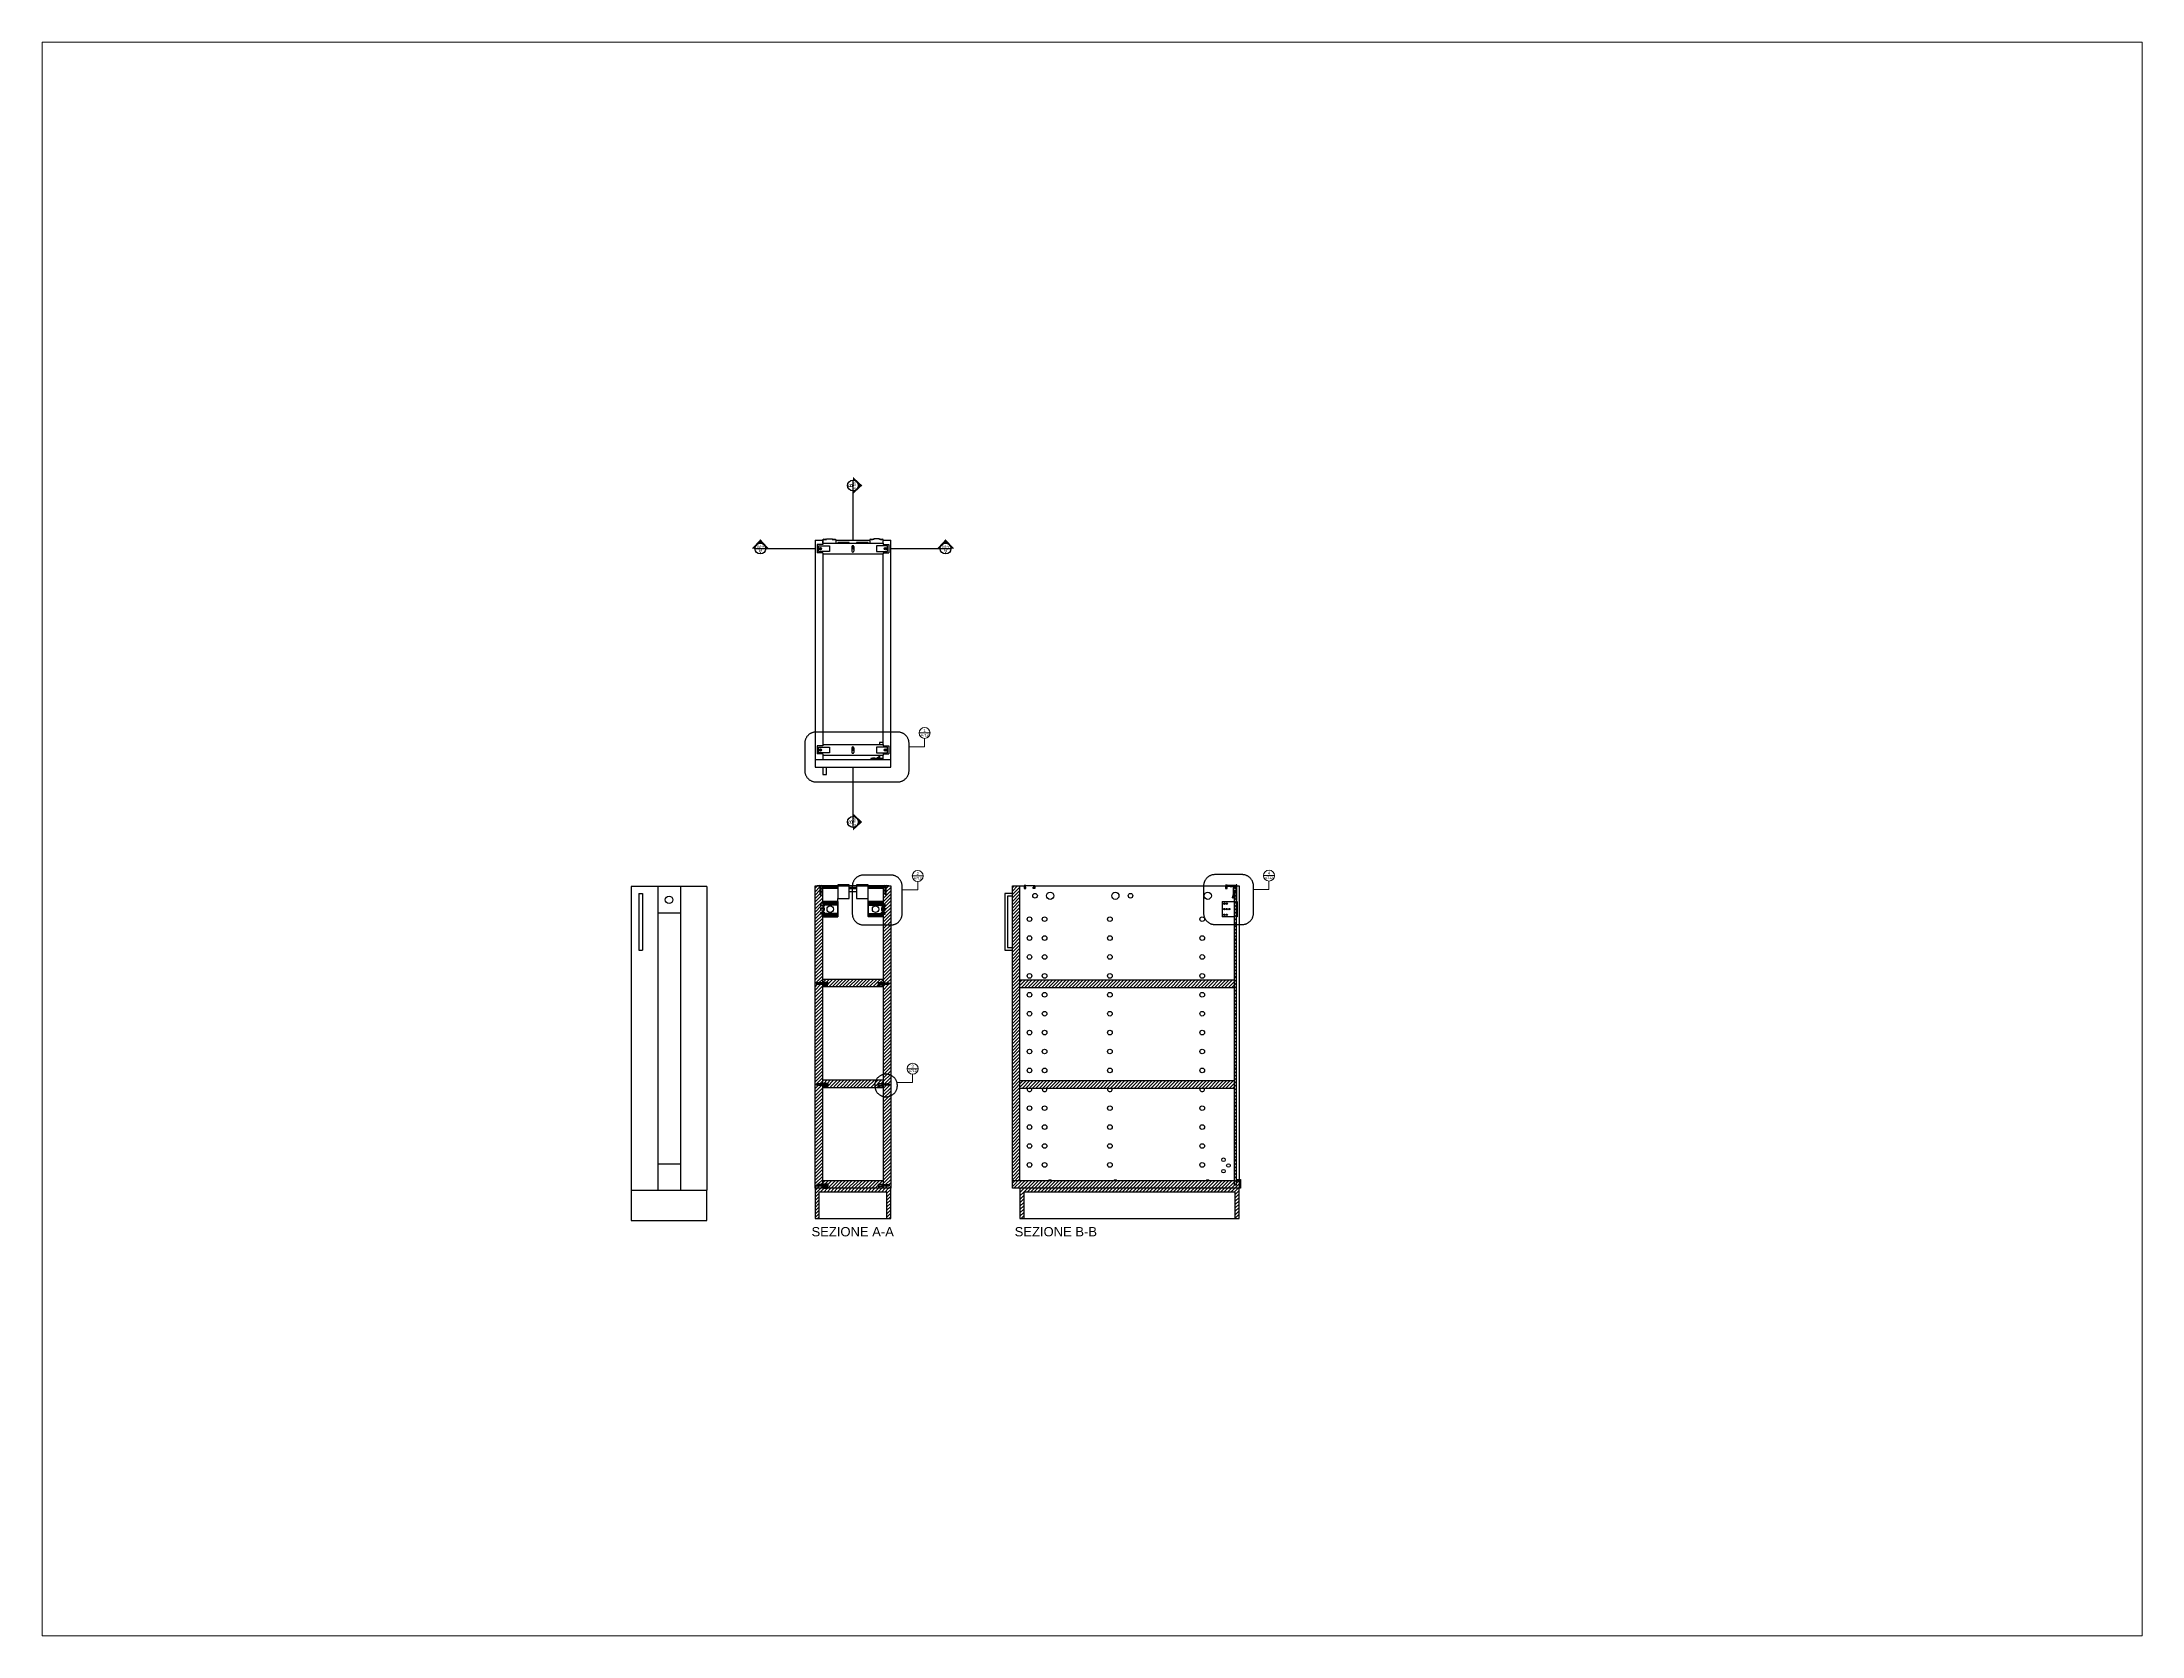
# Paper-space layout 'Layout1' of a CAD drawing. Header units: millimetres. Extents: x 26 to 231, y 20 to 176.
# The model-space entities are those that its viewports show. They can reach past a viewport. Long polylines and large blocks are cut down to what shows.
import ezdxf
from ezdxf.enums import TextEntityAlignment as Align

# ---------------------------------------------------------------- set-up
doc = ezdxf.new("R2010")
doc.units = ezdxf.units.MM
doc.linetypes.add('CENTERX2', pattern=[4, 2.5, -0.5, 0.5, -0.5])
doc.linetypes.add('TRATTOPUNTO', pattern=[25.4, 12.7, -6.35, 0, -6.35])
doc.layers.add('A-ANNO-SYMB', color=3, linetype='Continuous', lineweight=15)
for name, color, linetype in [('linee sezionate', 5, 'Continuous'), ('prospetti', 2, 'Continuous'), ('quote', 3, 'Continuous'), ('simboli', 6, 'Continuous'), ('simboli tratteggiati', 1, 'Continuous'), ('viti', 4, 'Continuous')]:
    doc.layers.add(name, color=color, linetype=linetype)
doc.styles.add('ARIAL', font='arial.ttf')
doc.styles.get("Standard").update_dxf_attribs({"font": 'arial.ttf'})
doc.styles.add('underline', font='arial.ttf')

# ---------------------------------------------------------------- blocks, each defined once
blk = doc.blocks.new('section plan')
h = blk.add_hatch(color=256)
h.dxf.hatch_style = 1
h.paths.add_polyline_path([(56.9, 0.3), (46.3, 0.3, -1), (10.7, 0.3), (0.1, 0.3), (28.5, -30.6)])
blk.add_line((46.3, 0.3), (10.7, 0.3))
blk.add_circle((28.5, 0.3), 17.8)
at = {"style": 'ARIAL'}
for tag, height, p in [('A', 13, (28.4, 8.6)), ('A-301', 7, (29, -5.7))]:
    blk.add_attdef(tag, text='', height=height, dxfattribs=at).set_placement(p, align=Align.MIDDLE_CENTER)
blk = doc.blocks.new('DETAGLI')
at = {"layer": 'A-ANNO-SYMB', "linetype": 'Continuous'}
blk.add_line((486.7, 356.2), (504.8, 356.2), dxfattribs=at)
blk.add_circle((495.7, 356.2), 9.05, dxfattribs=at)
for tag, p in [('SEZIONE', (495.7, 354.7)), ('TAVOLA', (495.7, 362.8))]:
    blk.add_attdef(tag, text='', height=5, dxfattribs=at).set_placement(p, align=Align.TOP_CENTER)

msp = doc.modelspace()

# ---------------------------------------------------------------- hatches: boundary and pattern name
h = msp.add_hatch()
h.set_pattern_fill('ANSI31', color=256, scale=0.2)
h.paths.add_polyline_path([(2110.02, 1401.88), (2108.77, 1401.88), (2108.77, 1401.88), (2108.77, 1399.69), (2108.73, 1399.69), (2108.64, 1399.48), (2108.51, 1399.76), (2108.51, 1401.88), (2108.02, 1401.88), (2108.02, 1401.21), (2108.02, 1397.35), (2108.02, 1397.06), (2108.59, 1397.06), (2108.59, 1396.59), (2108.02, 1396.59), (2108.02, 1395.95), (2108.59, 1395.95), (2108.59, 1395.48), (2108.02, 1395.48), (2108.02, 1394.85), (2108.59, 1394.85), (2108.59, 1394.38), (2108.02, 1394.38), (2108.02, 1394.08), (2108.02, 1376.2), (2109.62, 1376.2), (2109.62, 1376.08), (2109.68, 1376.02), (2109.62, 1375.96), (2109.63, 1375.84), (2108.02, 1375.84), (2108.02, 1349.53), (2109.62, 1349.53), (2109.62, 1349.41), (2109.68, 1349.35), (2109.62, 1349.3), (2109.63, 1349.17), (2108.02, 1349.17), (2108.02, 1322.86), (2109.62, 1322.86), (2109.62, 1322.74), (2109.68, 1322.69), (2109.62, 1322.63), (2109.63, 1322.51), (2108.02, 1322.51), (2108.02, 1321.88), (2110.02, 1321.88)])
h.paths.add_polyline_path([(2092.02, 1375.84), (2090.42, 1375.84), (2090.43, 1376.02), (2090.43, 1376.2), (2092.02, 1376.2), (2092.02, 1394.08), (2092.02, 1394.08), (2092.02, 1394.38), (2091.45, 1394.38), (2091.45, 1394.85), (2092.02, 1394.85), (2092.02, 1395.48), (2091.45, 1395.48), (2091.45, 1395.95), (2092.02, 1395.95), (2092.02, 1396.59), (2091.45, 1396.59), (2091.45, 1397.06), (2092.02, 1397.06), (2092.02, 1397.35), (2092.02, 1401.88), (2091.55, 1401.88), (2091.55, 1401.88), (2091.54, 1399.69), (2091.51, 1399.69), (2091.42, 1399.48), (2091.29, 1399.76), (2091.29, 1401.88), (2090.52, 1401.88), (2090.02, 1401.88), (2090.02, 1321.88), (2092.02, 1321.88), (2092.02, 1322.51), (2090.42, 1322.51), (2090.43, 1322.69), (2090.43, 1322.86), (2092.02, 1322.86), (2092.02, 1349.17), (2090.42, 1349.17), (2090.43, 1349.35), (2090.43, 1349.53), (2092.02, 1349.53)])
h = msp.add_hatch()
h.set_pattern_fill('ANSI31', color=256, scale=0.2)
h.paths.add_polyline_path([(2108.02, 1393.72), (2104.02, 1393.72), (2104.02, 1393.94), (2104.02, 1398.58), (2100.98, 1398.58), (2100.98, 1400.35), (2099.07, 1400.35), (2099.07, 1398.58), (2096.02, 1398.58), (2096.02, 1393.81), (2096.02, 1393.72), (2092.12, 1393.72), (2092.02, 1394.08), (2092.02, 1394.38), (2091.45, 1394.38), (2091.45, 1394.85), (2092.02, 1394.85), (2092.02, 1395.48), (2091.45, 1395.48), (2091.45, 1395.95), (2092.02, 1395.95), (2092.02, 1396.59), (2091.45, 1396.59), (2091.45, 1397.06), (2092.02, 1397.06), (2092.02, 1397.35), (2092.02, 1401.88), (2091.55, 1401.88), (2091.55, 1401.88), (2091.54, 1399.69), (2091.51, 1399.69), (2091.42, 1399.48), (2091.29, 1399.76), (2091.29, 1401.88), (2090.52, 1401.88), (2090.02, 1401.88), (2090.02, 1321.88), (2092.18, 1321.88), (2092.18, 1322.04), (2092.23, 1322.37), (2092.18, 1322.37), (2092.18, 1322.53), (2092.09, 1322.53), (2091.95, 1322.51), (2091.95, 1322.51), (2090.42, 1322.51), (2090.43, 1322.69), (2090.43, 1322.86), (2092.18, 1322.86), (2092.18, 1322.95), (2093.36, 1322.95), (2093.36, 1322.48), (2093.36, 1322.37), (2093.13, 1322.37), (2093.13, 1322.04), (2093.36, 1322.04), (2106.69, 1321.92), (2106.69, 1322.04), (2106.92, 1322.37), (2106.69, 1322.37), (2106.69, 1322.95), (2108.02, 1322.95), (2108.02, 1348.55), (2092.18, 1348.55), (2092.18, 1348.71), (2092.23, 1349.03), (2092.18, 1349.03), (2092.18, 1349.19), (2092.09, 1349.19), (2091.95, 1349.17), (2091.95, 1349.17), (2090.42, 1349.17), (2090.43, 1349.35), (2090.43, 1349.53), (2092.18, 1349.53), (2092.18, 1349.62), (2093.36, 1349.62), (2093.36, 1349.14), (2093.36, 1349.03), (2093.13, 1349.03), (2093.13, 1348.71), (2093.36, 1348.71), (2106.69, 1348.56), (2106.69, 1348.71), (2106.92, 1349.03), (2106.69, 1349.03), (2106.69, 1349.62), (2108.02, 1349.62), (2108.02, 1375.22), (2092.18, 1375.22), (2092.18, 1375.37), (2092.23, 1375.7), (2093.02, 1375.7), (2093.13, 1375.7), (2093.13, 1375.37), (2093.36, 1375.37), (2106.69, 1375.23), (2106.69, 1375.37), (2106.92, 1375.7), (2106.69, 1375.7), (2106.69, 1376.28), (2108.02, 1376.28)])
h.paths.add_polyline_path([(2093.08, 1376.18, -0.918408), (2093.11, 1375.86), (2092.09, 1375.86), (2091.95, 1375.84), (2091.95, 1375.84), (2090.42, 1375.84), (2090.43, 1376.02), (2090.43, 1376.15), (2090.43, 1376.15), (2090.5, 1376.2), (2092.02, 1376.2), (2092.02, 1376.08), (2092.18, 1376.08), (2092.18, 1376.28)], flags=16)
h.paths.add_polyline_path([(2092.18, 1375.87), (2092.18, 1375.95), (2092.18, 1375.95), (2092.18, 1375.87)], flags=0)
h.paths.add_polyline_path([(2092.3, 1376), (2092.24, 1376), (2092.24, 1375.87), (2092.3, 1375.87)], flags=0)
h.paths.add_polyline_path([(2092.02, 1376.18), (2091.95, 1376.13), (2091.95, 1375.9), (2091.98, 1375.88), (2090.99, 1375.88), (2090.94, 1375.85), (2090.94, 1375.89), (2090.43, 1375.89), (2090.38, 1375.93), (2090.46, 1375.93), (2090.46, 1375.93), (2090.37, 1376.02), (2090.46, 1376.11), (2090.94, 1376.11), (2090.94, 1376.18), (2090.99, 1376.16), (2091.95, 1376.16), (2091.95, 1376.2)], flags=16)
h.paths.add_polyline_path([(2108.02, 1393.72), (2104.02, 1393.72), (2104.02, 1393.94), (2104.02, 1398.58), (2100.98, 1398.58), (2100.98, 1400.35), (2099.07, 1400.35), (2099.07, 1398.58), (2096.02, 1398.58), (2096.02, 1393.81), (2096.02, 1393.72), (2092.02, 1393.72), (2092.02, 1377.22), (2108.02, 1377.22)], flags=17)
h.paths.add_polyline_path([(2108.02, 1375.22), (2092.02, 1375.22), (2092.02, 1350.55), (2108.02, 1350.55)], flags=17)
h.paths.add_polyline_path([(2108.02, 1348.55), (2092.02, 1348.55), (2092.02, 1323.88), (2108.02, 1323.88)], flags=17)
h.paths.add_polyline_path([(2110.02, 1321.88), (2090.02, 1321.88), (2090.02, 1313.88), (2091.02, 1313.88), (2091.02, 1320.88), (2109.02, 1320.88), (2109.02, 1313.88), (2110.02, 1313.88)])
h = msp.add_hatch()
h.set_pattern_fill('ANSI31', color=256, scale=0.2)
h.set_pattern_definition([(45, (13.43794, 0), (-0.4490128, 0.4490128), [])])
h.paths.add_polyline_path([(2144.21, 1401.88), (2142.21, 1401.88), (2142.21, 1323.88), (2144.21, 1323.88)])
h.paths.add_polyline_path([(2200.96, 1377.02), (2144.21, 1377.02), (2144.21, 1375.02), (2200.96, 1375.02)])
h.paths.add_polyline_path([(2200.96, 1350.35), (2144.21, 1350.35), (2144.21, 1348.35), (2200.96, 1348.35)])
h.paths.add_polyline_path([(2200.96, 1323.88), (2142.21, 1323.88), (2142.21, 1321.88), (2202.21, 1321.88), (2202.21, 1323.88), (2201.41, 1323.88), (2201.41, 1322.72), (2200.96, 1322.72)])
h.paths.add_polyline_path([(2145.21, 1320.88), (2201.21, 1320.88), (2201.21, 1313.88), (2202.21, 1313.88), (2202.21, 1321.88), (2144.21, 1321.88), (2144.21, 1313.88), (2145.21, 1313.88)])
h.paths.add_polyline_path([(2201.41, 1400.35), (2200.96, 1400.35), (2200.96, 1322.72), (2201.41, 1322.72)])

# ---------------------------------------------------------------- linework, layer by layer
for p, q in [((2092.02, 1493.31), (2092.02, 1492.31)), ((2108.02, 1492.52), (2108.02, 1493.31)), ((2108.02, 1435.31), (2107.72, 1435.31)), ((2108.02, 1435.31), (2107.87, 1435.31)), ((2108.02, 1435.31), (2108.02, 1436.16)), ((2201.41, 1397.35), (2201.41, 1394.08))]:
    msp.add_line(p, q)
at = {"layer": 'A-ANNO-SYMB'}
for p, q in [((2118.98, 1440.89), (2118.98, 1438.69)), ((2118.98, 1438.69), (2114.87, 1438.69)), ((2117.18, 1400.85), (2113.06, 1400.85)), ((2117.18, 1403.05), (2117.18, 1400.85)), ((2210.13, 1400.96), (2206.02, 1400.96)), ((2210.13, 1403.16), (2210.13, 1400.96)), ((2115.83, 1352.06), (2115.83, 1349.86)), ((2115.83, 1349.86), (2111.72, 1349.86))]:
    msp.add_line(p, q, dxfattribs=at)
at = {"layer": 'linee sezionate'}
for p, q in [((2090.02, 1401.88), (2092.02, 1401.88)), ((2090.02, 1321.88), (2090.02, 1401.88)), ((2092.02, 1397.35), (2092.02, 1401.88)), ((2108.02, 1401.88), (2108.02, 1397.35)), ((2108.02, 1401.88), (2110.02, 1401.88)), ((2110.02, 1401.88), (2110.02, 1321.88)), ((2142.21, 1401.88), (2144.21, 1401.88)), ((2142.21, 1321.88), (2142.21, 1401.88)), ((2144.21, 1323.88), (2144.21, 1401.88)), ((2092.02, 1321.88), (2092.02, 1394.08)), ((2108.02, 1394.08), (2108.02, 1321.88)), ((2092.02, 1377.22), (2108.02, 1377.22)), ((2092.02, 1375.22), (2108.02, 1375.22)), ((2144.21, 1377.02), (2200.96, 1377.02)), ((2144.21, 1375.02), (2200.96, 1375.02)), ((2092.02, 1350.55), (2108.02, 1350.55)), ((2092.02, 1348.55), (2108.02, 1348.55)), ((2144.21, 1350.35), (2200.96, 1350.35)), ((2144.21, 1348.35), (2200.96, 1348.35)), ((2108.02, 1323.88), (2092.02, 1323.88)), ((2200.96, 1323.88), (2142.21, 1323.88)), ((2202.21, 1323.88), (2201.41, 1323.88)), ((2202.21, 1323.88), (2202.21, 1321.88)), ((2110.02, 1321.88), (2090.02, 1321.88)), ((2090.02, 1321.88), (2090.02, 1313.88)), ((2091.02, 1320.88), (2091.02, 1313.88)), ((2109.02, 1320.88), (2091.02, 1320.88)), ((2109.02, 1313.88), (2109.02, 1320.88)), ((2110.02, 1313.88), (2110.02, 1321.88)), ((2202.21, 1321.88), (2142.21, 1321.88)), ((2144.21, 1321.88), (2144.21, 1313.88)), ((2145.21, 1320.88), (2145.21, 1313.88)), ((2201.21, 1320.88), (2145.21, 1320.88)), ((2201.21, 1313.88), (2201.21, 1320.88)), ((2202.21, 1313.88), (2202.21, 1321.88)), ((2090.02, 1313.88), (2110.02, 1313.88)), ((2144.21, 1313.88), (2202.21, 1313.88))]:
    msp.add_line(p, q, dxfattribs=at)
msp.add_lwpolyline([(2200.96, 1400.35), (2201.41, 1400.35), (2201.41, 1322.72), (2200.96, 1322.72)], close=True, dxfattribs=at)
at = {"layer": 'prospetti'}
for p, q in [((2090.02, 1493.31), (2090.02, 1433.31)), ((2090.02, 1493.31), (2092.02, 1493.31)), ((2092.02, 1489.69), (2092.02, 1439.29)), ((2095.52, 1493.31), (2104.52, 1493.31)), ((2108.02, 1493.31), (2110.02, 1493.31)), ((2108.02, 1439.29), (2108.03, 1489.69)), ((2110.02, 1433.31), (2110.02, 1493.31)), ((2090.02, 1435.31), (2110.02, 1435.31)), ((2092.02, 1436.46), (2092.02, 1435.31)), ((2108.02, 1435.31), (2108.02, 1436.46)), ((2090.02, 1433.31), (2110.02, 1433.31)), ((2092.02, 1433.31), (2092.02, 1431.31)), ((2092.02, 1431.31), (2093.02, 1431.31)), ((2093.02, 1431.31), (2093.02, 1433.31)), ((2061.37, 1401.68), (2041.37, 1401.68)), ((2041.37, 1401.68), (2041.37, 1321.35)), ((2048.37, 1401.7), (2048.37, 1321.35)), ((2054.37, 1401.68), (2054.37, 1321.35)), ((2061.37, 1401.68), (2061.37, 1321.35)), ((2144.21, 1401.88), (2145.36, 1401.88)), ((2148.19, 1401.88), (2198.59, 1401.88)), ((2201.63, 1401.88), (2202.21, 1401.88)), ((2202.21, 1401.88), (2202.21, 1394.18)), ((2043.37, 1399.88), (2044.37, 1399.88)), ((2043.37, 1399.88), (2043.37, 1384.88)), ((2044.37, 1399.88), (2044.37, 1384.88)), ((2096.02, 1393.81), (2096.02, 1398.58)), ((2099.07, 1400.35), (2100.98, 1400.35)), ((2104.02, 1393.81), (2104.02, 1398.58)), ((2142.21, 1399.88), (2140.21, 1399.88)), ((2140.21, 1399.88), (2140.21, 1384.88)), ((2140.91, 1399.18), (2140.91, 1385.58)), ((2142.21, 1399.18), (2140.91, 1399.18)), ((2054.37, 1394.68), (2048.37, 1394.68)), ((2202.21, 1394.18), (2202.21, 1324.18)), ((2043.37, 1384.88), (2044.37, 1384.88)), ((2140.21, 1384.88), (2142.21, 1384.88)), ((2140.91, 1385.58), (2142.21, 1385.58)), ((2048.37, 1328.35), (2054.37, 1328.35)), ((2041.37, 1321.35), (2061.37, 1321.35)), ((2041.37, 1321.35), (2041.37, 1313.35)), ((2061.37, 1313.35), (2061.37, 1321.35)), ((2041.37, 1313.35), (2041.37, 1313.35)), ((2041.37, 1313.35), (2061.37, 1313.35))]:
    msp.add_line(p, q, dxfattribs=at)
for centre, radius in [((2051.36, 1398.18), 0.985), ((2148.21, 1399.27), 0.614), ((2152.21, 1399.27), 0.955), ((2169.48, 1399.27), 0.955), ((2173.48, 1399.27), 0.614), ((2193.92, 1399.27), 0.955), ((2146.75, 1393.07), 0.614), ((2150.75, 1393.07), 0.614), ((2168.02, 1393.07), 0.614), ((2192.46, 1393.07), 0.614), ((2146.75, 1388.07), 0.614), ((2146.75, 1388.07), 0.614), ((2150.75, 1388.07), 0.614), ((2150.75, 1388.07), 0.614), ((2168.02, 1388.07), 0.614), ((2192.46, 1388.07), 0.614), ((2146.75, 1383.07), 0.614), ((2146.75, 1383.07), 0.614), ((2146.75, 1378.07), 0.614), ((2146.75, 1378.07), 0.614), ((2150.75, 1383.07), 0.614), ((2150.75, 1383.07), 0.614), ((2150.75, 1378.07), 0.614), ((2150.75, 1378.07), 0.614), ((2168.02, 1383.07), 0.614), ((2168.02, 1378.07), 0.614), ((2192.46, 1383.07), 0.614), ((2192.46, 1378.07), 0.614), ((2146.75, 1373.07), 0.614), ((2146.75, 1373.07), 0.614), ((2150.75, 1373.07), 0.614), ((2150.75, 1373.07), 0.614), ((2168.02, 1373.07), 0.614), ((2192.46, 1373.07), 0.614), ((2146.75, 1368.07), 0.614), ((2146.75, 1368.07), 0.614), ((2150.75, 1368.07), 0.614), ((2150.75, 1368.07), 0.614), ((2168.02, 1368.07), 0.614), ((2192.46, 1368.07), 0.614), ((2146.75, 1363.07), 0.614), ((2146.75, 1363.07), 0.614), ((2150.75, 1363.07), 0.614), ((2150.75, 1363.07), 0.614), ((2168.02, 1363.07), 0.614), ((2192.46, 1363.07), 0.614), ((2146.75, 1358.07), 0.614), ((2146.75, 1358.07), 0.614), ((2150.75, 1358.07), 0.614), ((2150.75, 1358.07), 0.614), ((2168.02, 1358.07), 0.614), ((2192.46, 1358.07), 0.614), ((2146.75, 1353.07), 0.614), ((2146.75, 1353.07), 0.614), ((2150.75, 1353.07), 0.614), ((2150.75, 1353.07), 0.614), ((2168.02, 1353.07), 0.614), ((2168.02, 1353.07), 0.614), ((2192.46, 1353.07), 0.614), ((2192.46, 1353.07), 0.614), ((2146.75, 1343.07), 0.614), ((2146.75, 1343.07), 0.614), ((2150.75, 1343.07), 0.614), ((2150.75, 1343.07), 0.614), ((2168.02, 1343.07), 0.614), ((2192.46, 1343.07), 0.614), ((2146.75, 1338.07), 0.614), ((2146.75, 1338.07), 0.614), ((2150.75, 1338.07), 0.614), ((2150.75, 1338.07), 0.614), ((2168.02, 1338.07), 0.614), ((2192.46, 1338.07), 0.614), ((2146.75, 1333.07), 0.614), ((2146.75, 1333.07), 0.614), ((2146.75, 1328.07), 0.614), ((2146.75, 1328.07), 0.614), ((2150.75, 1333.07), 0.614), ((2150.75, 1333.07), 0.614), ((2150.75, 1328.07), 0.614), ((2150.75, 1328.07), 0.614), ((2168.02, 1333.07), 0.614), ((2168.02, 1328.07), 0.614), ((2192.46, 1333.07), 0.614), ((2192.46, 1328.07), 0.614), ((2198.08, 1329.43), 0.469), ((2199.39, 1327.92), 0.469), ((2198.08, 1326.41), 0.469)]:
    msp.add_circle(centre, radius, dxfattribs=at)
for centre, radius, start, end in [((2146.75, 1348.07), 0.614, 152.5483, 27.4517), ((2146.75, 1348.07), 0.614, 152.5483, 27.4517), ((2150.75, 1348.07), 0.614, 152.5483, 27.4517), ((2150.75, 1348.07), 0.614, 152.5483, 27.4517), ((2168.02, 1348.07), 0.614, 152.5483, 27.4517), ((2192.46, 1348.07), 0.614, 152.5483, 27.4517), ((2152.21, 1323.07), 0.955, 58.8319, 121.1681), ((2169.48, 1323.07), 0.955, 58.8319, 121.1681), ((2193.92, 1323.07), 0.955, 58.8319, 121.1681)]:
    msp.add_arc(centre, radius, start, end, dxfattribs=at)
at = {"layer": 'simboli tratteggiati', "linetype": 'TRATTOPUNTO', "ltscale": 0.5}
for p, q in [((2100.02, 1506.38), (2100.02, 1493.31)), ((2076.96, 1491.1), (2090.02, 1491.1)), ((2110.02, 1491.1), (2123.13, 1491.11)), ((2100.02, 1433.31), (2100.03, 1420.21))]:
    msp.add_line(p, q, dxfattribs=at)
for points in [[(2097.47, 1442.58), (2090.27, 1442.58, 0.414214), (2087.27, 1439.58), (2087.27, 1432.38, 0.414214), (2090.27, 1429.38), (2097.47, 1429.38)], [(2104.67, 1429.38), (2111.87, 1429.38, 0.414214), (2114.87, 1432.38), (2114.87, 1439.58, 0.414214), (2111.87, 1442.58), (2104.67, 1442.58)], [(2105.78, 1349.07, -0.414214), (2108.78, 1352.07)], [(2111.78, 1349.07, 0.414214), (2108.78, 1352.07)], [(2108.78, 1346.07, -0.414214), (2105.78, 1349.07)], [(2108.78, 1346.07, 0.414214), (2111.78, 1349.07)]]:
    msp.add_lwpolyline(points, format="xyb", dxfattribs=at)
for points in [[(2104.67, 1442.58), (2097.47, 1442.58)], [(2097.47, 1429.38), (2104.67, 1429.38)], [(2108.69, 1362.18), (2108.65, 1362.18)]]:
    msp.add_lwpolyline(points, dxfattribs=at)
for points in [[(2102.86, 1391.54), (2110.06, 1391.54, 0.414214), (2113.06, 1394.54), (2113.06, 1401.74, 0.414214), (2110.06, 1404.74), (2102.86, 1404.74, 0.414214), (2099.86, 1401.74), (2099.86, 1394.54, 0.414214)], [(2195.82, 1391.65), (2203.02, 1391.65, 0.414214), (2206.02, 1394.65), (2206.02, 1401.85, 0.414214), (2203.02, 1404.85), (2195.82, 1404.85, 0.414214), (2192.82, 1401.85), (2192.82, 1394.65, 0.414214)]]:
    msp.add_lwpolyline(points, format="xyb", close=True, dxfattribs=at)
at = {"layer": 'viti'}
for p, q in [((2092.02, 1492.18), (2090.52, 1492.18)), ((2090.52, 1492.18), (2090.52, 1490.02)), ((2092.02, 1490.02), (2090.52, 1490.02)), ((2092.02, 1492.51), (2092.02, 1493.51)), ((2092.02, 1493.51), (2093.02, 1493.51)), ((2092.02, 1492.51), (2092.02, 1492.18)), ((2092.02, 1492.51), (2108.03, 1492.51)), ((2092.02, 1490.02), (2092.02, 1489.69)), ((2092.02, 1489.69), (2108.03, 1489.69)), ((2092.19, 1493.61), (2092.84, 1493.61)), ((2092.4, 1493.51), (2092.19, 1493.61)), ((2092.84, 1493.61), (2092.65, 1493.51)), ((2093.02, 1493.51), (2093.02, 1493.71)), ((2093.02, 1493.71), (2094.52, 1493.71)), ((2094.52, 1493.71), (2094.52, 1493.51)), ((2094.52, 1493.51), (2095.52, 1493.51)), ((2094.69, 1493.61), (2095.34, 1493.61)), ((2094.9, 1493.51), (2094.69, 1493.61)), ((2095.34, 1493.61), (2095.15, 1493.51)), ((2095.52, 1493.51), (2095.52, 1492.51)), ((2099.07, 1492.71), (2096.02, 1492.71)), ((2096.02, 1492.71), (2096.02, 1492.51)), ((2099.07, 1492.51), (2099.07, 1492.71)), ((2099.77, 1491.64), (2099.77, 1490.4)), ((2099.89, 1491.74), (2099.89, 1491.09)), ((2100.16, 1491.74), (2100.16, 1491.09)), ((2100.28, 1491.64), (2100.28, 1490.4)), ((2104.02, 1492.71), (2100.98, 1492.71)), ((2100.98, 1492.71), (2100.98, 1492.51)), ((2104.02, 1492.51), (2104.02, 1492.71)), ((2105.52, 1493.51), (2104.52, 1493.51)), ((2104.52, 1493.51), (2104.52, 1492.51)), ((2104.69, 1493.61), (2105.34, 1493.61)), ((2104.9, 1493.51), (2104.69, 1493.61)), ((2105.34, 1493.61), (2105.15, 1493.51)), ((2107.02, 1493.71), (2105.52, 1493.71)), ((2105.52, 1493.71), (2105.52, 1493.51)), ((2107.02, 1493.51), (2107.02, 1493.71)), ((2108.02, 1493.51), (2107.02, 1493.51)), ((2107.19, 1493.61), (2107.84, 1493.61)), ((2107.4, 1493.51), (2107.19, 1493.61)), ((2107.84, 1493.61), (2107.65, 1493.51)), ((2108.02, 1492.52), (2108.02, 1493.51)), ((2108.03, 1492.51), (2108.03, 1492.18)), ((2108.03, 1492.18), (2109.53, 1492.18)), ((2108.03, 1490.02), (2109.53, 1490.02)), ((2108.03, 1490.02), (2108.03, 1489.69)), ((2109.53, 1492.18), (2109.53, 1490.02)), ((2108.02, 1439.79), (2107.02, 1439.79)), ((2107.02, 1439.79), (2107.02, 1439.28)), ((2108.02, 1439.29), (2108.02, 1439.79)), ((2092.02, 1438.95), (2090.52, 1438.95)), ((2090.52, 1438.95), (2090.52, 1436.79)), ((2092.02, 1436.79), (2090.52, 1436.79)), ((2092.02, 1439.28), (2092.02, 1438.95)), ((2092.02, 1439.28), (2108.03, 1439.28)), ((2092.02, 1436.79), (2092.02, 1436.46)), ((2092.02, 1436.46), (2108.03, 1436.46)), ((2099.77, 1438.41), (2099.77, 1437.17)), ((2099.89, 1438.51), (2099.89, 1437.86)), ((2100.16, 1438.51), (2100.16, 1437.86)), ((2100.28, 1438.41), (2100.28, 1437.17)), ((2107.72, 1435.61), (2104.72, 1435.61)), ((2104.72, 1435.61), (2104.72, 1435.31)), ((2105.2, 1435.71), (2105.85, 1435.71)), ((2105.41, 1435.61), (2105.2, 1435.71)), ((2105.85, 1435.71), (2105.66, 1435.61)), ((2107.02, 1436.12), (2106.22, 1435.61)), ((2107.02, 1436.46), (2107.02, 1435.31)), ((2107.72, 1435.31), (2107.72, 1435.61)), ((2108.03, 1439.28), (2108.03, 1438.95)), ((2108.03, 1438.95), (2109.53, 1438.95)), ((2108.03, 1436.79), (2109.53, 1436.79)), ((2108.03, 1436.79), (2108.03, 1436.46)), ((2109.53, 1438.95), (2109.53, 1436.79)), ((2090.52, 1401.98), (2091.09, 1401.98)), ((2090.52, 1401.88), (2090.52, 1401.98)), ((2090.52, 1401.88), (2090.52, 1401.97)), ((2091.37, 1401.88), (2090.52, 1401.88)), ((2090.87, 1401.98), (2090.87, 1401.93)), ((2090.87, 1401.93), (2091.09, 1401.93)), ((2091.08, 1401.98), (2091.73, 1401.98)), ((2091.09, 1401.88), (2091.09, 1401.98)), ((2091.29, 1401.88), (2091.09, 1401.98)), ((2091.55, 1401.88), (2091.29, 1401.88)), ((2091.29, 1401.88), (2091.29, 1399.76)), ((2091.33, 1401.88), (2091.33, 1399.69)), ((2091.52, 1401.88), (2091.51, 1399.69)), ((2091.55, 1401.88), (2091.54, 1399.76)), ((2091.73, 1401.98), (2091.55, 1401.88)), ((2091.73, 1401.98), (2091.73, 1401.88)), ((2091.73, 1401.98), (2091.73, 1401.88)), ((2091.73, 1401.98), (2108.03, 1401.98)), ((2091.73, 1401.93), (2092.02, 1401.93)), ((2092.02, 1401.93), (2092.02, 1401.98)), ((2092.02, 1401.88), (2092.02, 1401.58)), ((2092.02, 1401.58), (2092.02, 1401.88)), ((2099.07, 1401.88), (2092.02, 1401.88)), ((2092.02, 1401.58), (2096.02, 1401.58)), ((2096.02, 1401.58), (2092.02, 1401.58)), ((2096.02, 1401.21), (2092.02, 1401.21)), ((2096.02, 1402.13), (2096.02, 1401.98)), ((2099.07, 1402.13), (2096.02, 1402.13)), ((2096.02, 1401.88), (2096.02, 1398.58)), ((2096.02, 1401.87), (2099.07, 1401.86)), ((2096.02, 1401.85), (2099.07, 1401.85)), ((2099.07, 1401.98), (2099.07, 1402.13)), ((2099.07, 1398.58), (2099.07, 1401.88)), ((2109.53, 1401.88), (2099.07, 1401.88)), ((2099.07, 1401.58), (2100.98, 1401.58)), ((2099.07, 1401.21), (2100.98, 1401.21)), ((2100.98, 1402.13), (2100.98, 1401.98)), ((2104.02, 1402.13), (2100.98, 1402.13)), ((2100.98, 1401.88), (2100.98, 1398.58)), ((2100.98, 1401.85), (2104.02, 1401.85)), ((2100.98, 1401.85), (2104.02, 1401.84)), ((2104.02, 1401.98), (2104.02, 1402.13)), ((2104.02, 1398.58), (2104.02, 1401.88)), ((2108.02, 1401.58), (2104.02, 1401.58)), ((2104.02, 1401.58), (2108.03, 1401.58)), ((2108.02, 1401.21), (2104.02, 1401.21)), ((2108.02, 1401.21), (2108.02, 1401.88)), ((2108.03, 1401.93), (2108.03, 1401.98)), ((2108.03, 1401.98), (2109.18, 1401.98)), ((2108.32, 1401.93), (2108.03, 1401.93)), ((2108.32, 1401.98), (2108.32, 1401.88)), ((2108.32, 1401.98), (2108.32, 1401.88)), ((2108.51, 1401.88), (2108.32, 1401.98)), ((2108.77, 1401.88), (2108.51, 1401.88)), ((2108.51, 1401.88), (2108.51, 1399.76)), ((2108.55, 1401.88), (2108.55, 1399.69)), ((2108.74, 1401.88), (2108.73, 1399.69)), ((2108.96, 1401.98), (2108.77, 1401.88)), ((2108.77, 1401.88), (2108.77, 1399.76)), ((2108.96, 1401.88), (2108.96, 1401.98)), ((2109.18, 1401.93), (2108.96, 1401.93)), ((2109.18, 1401.98), (2109.18, 1401.93)), ((2109.18, 1401.98), (2109.53, 1401.98)), ((2109.53, 1401.88), (2109.53, 1401.98)), ((2145.36, 1402.02), (2148.19, 1402.02)), ((2145.81, 1402.02), (2145.36, 1402.02)), ((2145.36, 1402.02), (2145.36, 1401.21)), ((2145.36, 1401.21), (2145.81, 1401.21)), ((2148.05, 1401.88), (2145.5, 1401.88)), ((2145.81, 1401.88), (2145.5, 1401.88)), ((2145.5, 1401.88), (2145.5, 1401.34)), ((2145.5, 1401.34), (2145.68, 1401.34)), ((2145.68, 1401.34), (2145.68, 1401.58)), ((2145.81, 1401.58), (2145.68, 1401.58)), ((2145.81, 1401.21), (2145.81, 1401.58)), ((2147.74, 1402.02), (2148.19, 1402.02)), ((2147.74, 1401.88), (2148.05, 1401.88)), ((2147.74, 1401.21), (2147.74, 1401.58)), ((2147.74, 1401.58), (2147.87, 1401.58)), ((2148.19, 1401.21), (2147.74, 1401.21)), ((2147.87, 1401.34), (2147.87, 1401.58)), ((2148.05, 1401.34), (2147.87, 1401.34)), ((2148.05, 1401.88), (2148.05, 1401.34)), ((2148.19, 1402.02), (2148.19, 1401.21)), ((2198.59, 1402.07), (2200.97, 1402.07)), ((2199.04, 1402.07), (2198.59, 1402.07)), ((2198.59, 1402.02), (2198.59, 1401.21)), ((2198.59, 1401.21), (2199.04, 1401.21)), ((2198.73, 1401.85), (2199.04, 1401.88)), ((2201.28, 1401.88), (2198.73, 1401.88)), ((2199.04, 1401.88), (2198.73, 1401.88)), ((2198.73, 1401.88), (2198.73, 1401.34)), ((2198.89, 1401.77), (2198.73, 1401.85)), ((2198.73, 1401.34), (2198.91, 1401.34)), ((2199.08, 1401.7), (2198.89, 1401.77)), ((2198.91, 1401.34), (2198.91, 1401.58)), ((2199.04, 1401.58), (2198.91, 1401.58)), ((2199.04, 1401.88), (2199.42, 1401.81)), ((2199.04, 1401.21), (2199.04, 1401.58)), ((2199.84, 1401.6), (2199.08, 1401.7)), ((2199.42, 1401.81), (2199.62, 1401.78)), ((2199.62, 1401.78), (2199.97, 1401.8)), ((2200.28, 1401.62), (2199.84, 1401.6)), ((2199.97, 1401.8), (2200.39, 1401.83)), ((2200.5, 1401.66), (2200.28, 1401.62)), ((2200.39, 1401.83), (2200.55, 1401.88)), ((2200.43, 1401.88), (2200.84, 1401.88)), ((2200.75, 1401.66), (2200.5, 1401.66)), ((2200.75, 1401.66), (2200.74, 1401.26)), ((2200.74, 1400.34), (2200.74, 1401.26)), ((2200.84, 1401.88), (2200.97, 1401.77)), ((2200.96, 1400.72), (2200.96, 1400.41)), ((2201.42, 1400.72), (2200.96, 1400.72)), ((2200.97, 1402.07), (2201.42, 1402.07)), ((2200.97, 1401.88), (2201.28, 1401.88)), ((2200.97, 1401.77), (2200.97, 1401.21)), ((2200.97, 1401.21), (2200.97, 1401.58)), ((2200.97, 1401.21), (2200.97, 1401.58)), ((2200.97, 1401.58), (2201.1, 1401.58)), ((2201.42, 1401.21), (2200.97, 1401.21)), ((2201.42, 1401.21), (2200.97, 1401.21)), ((2201.42, 1401.21), (2200.97, 1401.21)), ((2201.1, 1401.34), (2201.1, 1401.58)), ((2201.28, 1401.34), (2201.1, 1401.34)), ((2201.28, 1401.88), (2201.28, 1401.34)), ((2201.42, 1402.18), (2201.42, 1401.21)), ((2201.63, 1402.18), (2201.42, 1402.18)), ((2201.42, 1402.11), (2201.42, 1401.21)), ((2201.42, 1402.02), (2201.42, 1401.21)), ((2201.42, 1398.6), (2201.42, 1400.72)), ((2201.63, 1397.99), (2201.63, 1402.18)), ((2091.51, 1399.69), (2091.33, 1399.69)), ((2091.52, 1397.06), (2091.45, 1397)), ((2092.22, 1397), (2091.45, 1397)), ((2091.45, 1397), (2091.45, 1396.65)), ((2091.45, 1396.65), (2092.22, 1396.65)), ((2091.52, 1396.59), (2091.45, 1396.65)), ((2091.52, 1395.95), (2091.45, 1395.89)), ((2092.22, 1395.89), (2091.45, 1395.89)), ((2091.45, 1395.89), (2091.45, 1395.54)), ((2091.45, 1395.54), (2092.22, 1395.54)), ((2091.52, 1395.48), (2091.45, 1395.54)), ((2092.22, 1397.06), (2091.52, 1397.06)), ((2092.22, 1396.59), (2091.52, 1396.59)), ((2092.22, 1395.95), (2091.52, 1395.95)), ((2092.22, 1395.48), (2091.52, 1395.48)), ((2096.02, 1397.72), (2092.02, 1397.72)), ((2092.12, 1397.72), (2092.02, 1397.35)), ((2092.02, 1397.35), (2092.02, 1397.06)), ((2092.02, 1396.59), (2092.02, 1395.95)), ((2092.02, 1395.48), (2092.02, 1394.85)), ((2092.32, 1397.72), (2092.22, 1397.35)), ((2092.22, 1397.35), (2092.22, 1394.08)), ((2096.02, 1397.27), (2092.22, 1397.27)), ((2092.29, 1397.11), (2092.22, 1397.09)), ((2092.29, 1397.11), (2092.22, 1397.09)), ((2092.22, 1397.09), (2092.22, 1396.55)), ((2092.22, 1397.09), (2092.22, 1396.55)), ((2092.22, 1396.55), (2092.29, 1396.53)), ((2092.22, 1396.55), (2092.29, 1396.53)), ((2092.29, 1396), (2092.22, 1395.99)), ((2092.29, 1396), (2092.22, 1395.99)), ((2092.22, 1395.99), (2092.22, 1395.45)), ((2092.22, 1395.99), (2092.22, 1395.45)), ((2092.22, 1395.45), (2092.29, 1395.43)), ((2092.22, 1395.45), (2092.29, 1395.43)), ((2092.29, 1394.9), (2092.22, 1394.88)), ((2092.29, 1394.9), (2092.22, 1394.88)), ((2096.02, 1397.49), (2092.26, 1397.49)), ((2092.29, 1397.17), (2092.43, 1397.17)), ((2092.29, 1396.47), (2092.29, 1397.17)), ((2092.43, 1396.48), (2092.29, 1396.47)), ((2092.29, 1396.07), (2092.43, 1396.06)), ((2092.29, 1395.37), (2092.29, 1396.07)), ((2092.43, 1395.37), (2092.29, 1395.37)), ((2092.29, 1394.96), (2092.43, 1394.96)), ((2092.29, 1394.26), (2092.29, 1394.96)), ((2092.43, 1397.17), (2092.43, 1396.48)), ((2096.02, 1397.06), (2092.43, 1397.06)), ((2096.02, 1396.82), (2092.43, 1396.82)), ((2092.43, 1396.06), (2092.43, 1395.37)), ((2092.43, 1394.96), (2092.43, 1394.27)), ((2096.02, 1398.58), (2099.07, 1398.58)), ((2096.02, 1397.72), (2096.02, 1393.72)), ((2100.98, 1398.58), (2104.02, 1398.58)), ((2104.02, 1397.72), (2104.02, 1393.72)), ((2108.02, 1397.72), (2104.02, 1397.72)), ((2104.02, 1397.49), (2107.79, 1397.49)), ((2104.02, 1397.27), (2107.82, 1397.27)), ((2104.02, 1397.06), (2107.62, 1397.06)), ((2104.02, 1396.82), (2107.62, 1396.82)), ((2107.62, 1396.48), (2107.62, 1397.17)), ((2107.62, 1397.17), (2107.76, 1397.17)), ((2107.76, 1396.47), (2107.62, 1396.48)), ((2107.76, 1396.07), (2107.62, 1396.06)), ((2107.62, 1396.06), (2107.62, 1395.37)), ((2107.62, 1395.37), (2107.76, 1395.37)), ((2107.62, 1394.27), (2107.62, 1394.96)), ((2107.62, 1394.96), (2107.76, 1394.96)), ((2107.72, 1397.72), (2107.82, 1397.35)), ((2107.76, 1397.17), (2107.76, 1396.47)), ((2107.82, 1397.09), (2107.76, 1397.11)), ((2107.82, 1397.09), (2107.76, 1397.11)), ((2107.76, 1396.53), (2107.82, 1396.55)), ((2107.76, 1396.53), (2107.82, 1396.55)), ((2107.76, 1395.37), (2107.76, 1396.07)), ((2107.76, 1396), (2107.82, 1395.99)), ((2107.76, 1396), (2107.82, 1395.99)), ((2107.82, 1395.44), (2107.76, 1395.43)), ((2107.82, 1395.44), (2107.76, 1395.43)), ((2107.76, 1394.96), (2107.76, 1394.26)), ((2107.82, 1394.88), (2107.76, 1394.9)), ((2107.82, 1394.88), (2107.76, 1394.9)), ((2107.82, 1397.35), (2107.82, 1394.08)), ((2107.82, 1396.55), (2107.82, 1397.09)), ((2107.82, 1396.55), (2107.82, 1397.09)), ((2107.82, 1397.06), (2108.52, 1397.06)), ((2108.59, 1397), (2107.82, 1397)), ((2107.82, 1396.65), (2108.59, 1396.65)), ((2107.82, 1396.59), (2108.52, 1396.59)), ((2107.82, 1395.99), (2107.82, 1395.44)), ((2107.82, 1395.99), (2107.82, 1395.44)), ((2107.82, 1395.95), (2108.52, 1395.95)), ((2107.82, 1395.89), (2108.59, 1395.89)), ((2108.59, 1395.54), (2107.82, 1395.54)), ((2107.82, 1395.48), (2108.52, 1395.48)), ((2107.92, 1397.72), (2108.02, 1397.35)), ((2108.02, 1397.35), (2108.02, 1397.06)), ((2108.02, 1396.59), (2108.02, 1395.95)), ((2108.02, 1395.48), (2108.02, 1394.85)), ((2108.52, 1397.06), (2108.59, 1397)), ((2108.52, 1396.59), (2108.59, 1396.65)), ((2108.52, 1395.95), (2108.59, 1395.89)), ((2108.52, 1395.48), (2108.59, 1395.54)), ((2108.73, 1399.69), (2108.55, 1399.69)), ((2108.59, 1396.65), (2108.59, 1397)), ((2108.59, 1395.89), (2108.59, 1395.54)), ((2197.71, 1397.72), (2200.96, 1397.72)), ((2197.71, 1397.72), (2197.71, 1393.72)), ((2200.49, 1398.68), (2200.57, 1399.16)), ((2200.57, 1398.58), (2200.49, 1398.68)), ((2200.57, 1399.16), (2200.69, 1399.36)), ((2200.68, 1398.78), (2200.57, 1398.58)), ((2200.86, 1399.22), (2200.68, 1398.78)), ((2200.69, 1399.36), (2200.75, 1399.75)), ((2200.75, 1399.75), (2200.74, 1400.34)), ((2200.95, 1399.81), (2200.86, 1399.22)), ((2200.96, 1400.41), (2200.95, 1399.81)), ((2201.51, 1397.72), (2201.41, 1397.35)), ((2201.41, 1397.72), (2201.71, 1397.72)), ((2201.41, 1397.35), (2201.41, 1394.08)), ((2201.54, 1397.99), (2201.42, 1398.6)), ((2201.63, 1397.99), (2201.54, 1397.99)), ((2201.71, 1397.72), (2201.61, 1397.35)), ((2201.61, 1397.35), (2201.61, 1394.08)), ((2201.71, 1397.72), (2201.71, 1393.72)), ((2091.52, 1394.85), (2091.45, 1394.79)), ((2092.22, 1394.79), (2091.45, 1394.79)), ((2091.45, 1394.79), (2091.45, 1394.44)), ((2091.45, 1394.44), (2092.22, 1394.44)), ((2091.52, 1394.38), (2091.45, 1394.44)), ((2092.22, 1394.85), (2091.52, 1394.85)), ((2092.22, 1394.38), (2091.52, 1394.38)), ((2092.02, 1394.38), (2092.02, 1394.08)), ((2092.12, 1393.72), (2092.02, 1394.08)), ((2092.02, 1393.72), (2096.02, 1393.72)), ((2092.22, 1394.88), (2092.22, 1394.34)), ((2092.22, 1394.88), (2092.22, 1394.34)), ((2092.22, 1394.34), (2092.29, 1394.33)), ((2092.22, 1394.34), (2092.29, 1394.33)), ((2096.02, 1394.16), (2092.22, 1394.16)), ((2092.32, 1393.72), (2092.22, 1394.08)), ((2096.02, 1393.94), (2092.26, 1393.94)), ((2092.43, 1394.27), (2092.29, 1394.26)), ((2096.02, 1394.61), (2092.43, 1394.61)), ((2096.02, 1394.37), (2092.43, 1394.37)), ((2104.02, 1394.61), (2107.62, 1394.61)), ((2104.02, 1394.37), (2107.62, 1394.37)), ((2104.02, 1394.16), (2107.82, 1394.16)), ((2104.02, 1393.94), (2107.79, 1393.94)), ((2108.02, 1393.72), (2104.02, 1393.72)), ((2107.76, 1394.26), (2107.62, 1394.27)), ((2107.72, 1393.72), (2107.82, 1394.08)), ((2107.76, 1394.33), (2107.82, 1394.34)), ((2107.76, 1394.33), (2107.82, 1394.34)), ((2107.82, 1394.34), (2107.82, 1394.88)), ((2107.82, 1394.34), (2107.82, 1394.88)), ((2107.82, 1394.85), (2108.52, 1394.85)), ((2108.59, 1394.79), (2107.82, 1394.79)), ((2107.82, 1394.44), (2108.59, 1394.44)), ((2107.82, 1394.38), (2108.52, 1394.38)), ((2107.92, 1393.72), (2108.02, 1394.08)), ((2108.02, 1394.38), (2108.02, 1394.08)), ((2108.52, 1394.85), (2108.59, 1394.79)), ((2108.52, 1394.38), (2108.59, 1394.44)), ((2108.59, 1394.44), (2108.59, 1394.79)), ((2200.96, 1393.72), (2197.71, 1393.72)), ((2201.51, 1393.72), (2201.41, 1394.08)), ((2201.71, 1393.72), (2201.41, 1393.72)), ((2201.71, 1393.72), (2201.61, 1394.08)), ((2090.43, 1376.14), (2090.42, 1375.9)), ((2090.42, 1375.9), (2090.5, 1375.84)), ((2090.5, 1376.2), (2090.43, 1376.14)), ((2090.43, 1376.08), (2090.46, 1376.11)), ((2090.43, 1375.96), (2090.43, 1376.08)), ((2090.46, 1375.93), (2090.43, 1375.96)), ((2090.46, 1376.11), (2090.49, 1376.15)), ((2090.94, 1376.11), (2090.46, 1376.11)), ((2090.46, 1375.93), (2090.94, 1375.93)), ((2090.49, 1375.89), (2090.46, 1375.93)), ((2090.49, 1376.15), (2090.94, 1376.15)), ((2090.94, 1375.89), (2090.49, 1375.89)), ((2091.95, 1376.2), (2090.5, 1376.2)), ((2090.5, 1375.89), (2090.5, 1375.84)), ((2090.5, 1375.84), (2091.95, 1375.84)), ((2090.94, 1376.18), (2090.94, 1375.85)), ((2090.94, 1376.18), (2091.02, 1376.13)), ((2090.94, 1375.85), (2091.02, 1375.9)), ((2091.98, 1376.16), (2090.99, 1376.16)), ((2091.98, 1375.88), (2090.99, 1375.88)), ((2091.95, 1376.13), (2091.02, 1376.13)), ((2091.95, 1375.9), (2091.02, 1375.9)), ((2091.95, 1376.16), (2091.95, 1376.2)), ((2091.95, 1376.2), (2092.02, 1376.18)), ((2092.02, 1376.18), (2091.95, 1376.13)), ((2091.95, 1375.9), (2091.95, 1376.13)), ((2092.02, 1375.85), (2091.95, 1375.9)), ((2091.95, 1375.84), (2091.95, 1375.88)), ((2092.03, 1375.85), (2091.95, 1375.84)), ((2092.02, 1375.85), (2092.02, 1376.18)), ((2092.02, 1376.08), (2092.18, 1376.08)), ((2092.18, 1375.95), (2092.02, 1375.95)), ((2093.36, 1376.28), (2092.18, 1376.28)), ((2092.18, 1376.18), (2092.18, 1376.28)), ((2092.18, 1376.18), (2093.11, 1376.17)), ((2092.3, 1376.16), (2092.18, 1376.16)), ((2092.18, 1376.16), (2092.18, 1375.87)), ((2092.18, 1375.87), (2092.3, 1375.87)), ((2093.11, 1375.86), (2092.18, 1375.86)), ((2092.18, 1375.7), (2092.18, 1375.86)), ((2092.18, 1375.7), (2092.23, 1375.7)), ((2092.23, 1375.37), (2092.18, 1375.37)), ((2092.18, 1375.22), (2092.18, 1375.37)), ((2092.18, 1375.22), (2093.36, 1375.22)), ((2092.23, 1375.37), (2092.23, 1375.7)), ((2092.24, 1376.16), (2092.24, 1375.87)), ((2092.3, 1376.03), (2092.24, 1376.03)), ((2092.3, 1376), (2092.24, 1376)), ((2092.3, 1375.87), (2092.3, 1376.16)), ((2092.33, 1375.7), (2093.02, 1375.7)), ((2092.33, 1375.7), (2092.33, 1375.37)), ((2093.02, 1375.37), (2092.33, 1375.37)), ((2093.02, 1375.7), (2093.02, 1375.37)), ((2093.13, 1375.37), (2093.13, 1375.7)), ((2093.13, 1375.7), (2093.36, 1375.7)), ((2093.36, 1375.37), (2093.13, 1375.37)), ((2093.36, 1376.28), (2093.36, 1375.81)), ((2093.36, 1375.7), (2093.36, 1375.81)), ((2093.36, 1375.22), (2093.36, 1375.37)), ((2106.69, 1376.28), (2107.87, 1376.28)), ((2106.69, 1376.28), (2106.69, 1375.81)), ((2106.69, 1375.7), (2106.69, 1375.81)), ((2106.92, 1375.7), (2106.69, 1375.7)), ((2106.69, 1375.22), (2106.69, 1375.37)), ((2106.69, 1375.37), (2106.92, 1375.37)), ((2107.87, 1375.22), (2106.69, 1375.22)), ((2106.92, 1375.37), (2106.92, 1375.7)), ((2107.87, 1376.18), (2106.94, 1376.17)), ((2106.94, 1375.86), (2107.87, 1375.86)), ((2107.72, 1375.7), (2107.03, 1375.7)), ((2107.03, 1375.7), (2107.03, 1375.37)), ((2107.03, 1375.37), (2107.72, 1375.37)), ((2107.72, 1375.7), (2107.72, 1375.37)), ((2107.75, 1376.16), (2107.87, 1376.16)), ((2107.75, 1375.87), (2107.75, 1376.16)), ((2107.75, 1376.03), (2107.81, 1376.03)), ((2107.75, 1376), (2107.81, 1376)), ((2107.87, 1375.87), (2107.75, 1375.87)), ((2107.81, 1376.16), (2107.81, 1375.87)), ((2107.87, 1375.7), (2107.82, 1375.7)), ((2107.82, 1375.37), (2107.82, 1375.7)), ((2107.82, 1375.37), (2107.87, 1375.37)), ((2107.87, 1376.18), (2107.87, 1376.28)), ((2107.87, 1376.16), (2107.87, 1375.87)), ((2108.02, 1376.08), (2107.87, 1376.08)), ((2107.87, 1375.95), (2108.02, 1375.95)), ((2107.87, 1375.7), (2107.87, 1375.86)), ((2107.87, 1375.22), (2107.87, 1375.37)), ((2108.1, 1376.2), (2108.02, 1376.18)), ((2108.02, 1375.85), (2108.02, 1376.18)), ((2108.02, 1376.18), (2108.1, 1376.13)), ((2108.02, 1375.85), (2108.1, 1375.9)), ((2108.02, 1375.85), (2108.1, 1375.84)), ((2108.07, 1376.16), (2109.06, 1376.16)), ((2108.07, 1375.88), (2109.06, 1375.88)), ((2108.1, 1376.2), (2109.55, 1376.2)), ((2108.1, 1376.16), (2108.1, 1376.2)), ((2108.1, 1375.9), (2108.1, 1376.13)), ((2108.1, 1376.13), (2109.03, 1376.13)), ((2108.1, 1375.9), (2109.03, 1375.9)), ((2108.1, 1375.84), (2108.1, 1375.88)), ((2109.55, 1375.84), (2108.1, 1375.84)), ((2109.11, 1376.18), (2109.03, 1376.13)), ((2109.11, 1375.85), (2109.03, 1375.9)), ((2109.11, 1376.18), (2109.11, 1375.85)), ((2109.56, 1376.15), (2109.11, 1376.15)), ((2109.11, 1376.11), (2109.59, 1376.11)), ((2109.59, 1375.93), (2109.11, 1375.93)), ((2109.11, 1375.89), (2109.56, 1375.89)), ((2109.55, 1376.2), (2109.62, 1376.14)), ((2109.62, 1375.9), (2109.55, 1375.84)), ((2109.55, 1375.89), (2109.55, 1375.84)), ((2109.59, 1376.11), (2109.56, 1376.15)), ((2109.56, 1375.89), (2109.59, 1375.93)), ((2109.62, 1376.08), (2109.59, 1376.11)), ((2109.59, 1375.93), (2109.62, 1375.96)), ((2109.62, 1376.14), (2109.62, 1375.9)), ((2109.62, 1375.96), (2109.62, 1376.08)), ((2090.43, 1349.47), (2090.42, 1349.23)), ((2090.42, 1349.23), (2090.5, 1349.17)), ((2090.5, 1349.53), (2090.43, 1349.47)), ((2090.43, 1349.41), (2090.46, 1349.44)), ((2090.43, 1349.3), (2090.43, 1349.41)), ((2090.46, 1349.26), (2090.43, 1349.3)), ((2090.46, 1349.44), (2090.49, 1349.48)), ((2090.94, 1349.45), (2090.46, 1349.44)), ((2090.46, 1349.26), (2090.94, 1349.26)), ((2090.49, 1349.23), (2090.46, 1349.26)), ((2090.49, 1349.48), (2090.94, 1349.48)), ((2090.94, 1349.23), (2090.49, 1349.23)), ((2091.95, 1349.53), (2090.5, 1349.53)), ((2090.5, 1349.23), (2090.5, 1349.17)), ((2090.5, 1349.17), (2091.95, 1349.17)), ((2090.94, 1349.52), (2090.94, 1349.18)), ((2090.94, 1349.52), (2091.02, 1349.47)), ((2090.94, 1349.18), (2091.02, 1349.23)), ((2091.98, 1349.49), (2090.99, 1349.49)), ((2091.98, 1349.21), (2090.99, 1349.21)), ((2091.95, 1349.47), (2091.02, 1349.47)), ((2091.95, 1349.23), (2091.02, 1349.23)), ((2091.95, 1349.49), (2091.95, 1349.53)), ((2091.95, 1349.53), (2092.02, 1349.52)), ((2092.02, 1349.52), (2091.95, 1349.47)), ((2091.95, 1349.23), (2091.95, 1349.47)), ((2092.02, 1349.18), (2091.95, 1349.23)), ((2091.95, 1349.17), (2091.95, 1349.21)), ((2092.03, 1349.18), (2091.95, 1349.17)), ((2092.02, 1349.18), (2092.02, 1349.52)), ((2092.02, 1349.42), (2092.18, 1349.42)), ((2092.18, 1349.28), (2092.02, 1349.28)), ((2093.36, 1349.62), (2092.18, 1349.62)), ((2092.18, 1349.51), (2092.18, 1349.62)), ((2092.18, 1349.51), (2093.11, 1349.51)), ((2092.3, 1349.49), (2092.18, 1349.49)), ((2092.18, 1349.49), (2092.18, 1349.21)), ((2092.18, 1349.21), (2092.3, 1349.21)), ((2093.11, 1349.19), (2092.18, 1349.19)), ((2092.18, 1349.03), (2092.18, 1349.19)), ((2092.18, 1349.03), (2092.23, 1349.03)), ((2092.23, 1348.71), (2092.18, 1348.71)), ((2092.18, 1348.55), (2092.18, 1348.71)), ((2092.18, 1348.55), (2093.36, 1348.55)), ((2092.23, 1348.71), (2092.23, 1349.03)), ((2092.24, 1349.49), (2092.24, 1349.21)), ((2092.3, 1349.36), (2092.24, 1349.36)), ((2092.3, 1349.34), (2092.24, 1349.34)), ((2092.3, 1349.21), (2092.3, 1349.49)), ((2092.33, 1349.03), (2093.02, 1349.03)), ((2092.33, 1349.03), (2092.33, 1348.71)), ((2093.02, 1348.71), (2092.33, 1348.71)), ((2093.02, 1349.03), (2093.02, 1348.71)), ((2093.13, 1348.71), (2093.13, 1349.03)), ((2093.13, 1349.03), (2093.36, 1349.03)), ((2093.36, 1348.71), (2093.13, 1348.71)), ((2093.36, 1349.62), (2093.36, 1349.14)), ((2093.36, 1349.03), (2093.36, 1349.14)), ((2093.36, 1348.55), (2093.36, 1348.71)), ((2106.69, 1349.62), (2107.87, 1349.62)), ((2106.69, 1349.62), (2106.69, 1349.14)), ((2106.69, 1349.03), (2106.69, 1349.14)), ((2106.92, 1349.03), (2106.69, 1349.03)), ((2106.69, 1348.55), (2106.69, 1348.71)), ((2106.69, 1348.71), (2106.92, 1348.71)), ((2107.87, 1348.55), (2106.69, 1348.55)), ((2106.92, 1348.71), (2106.92, 1349.03)), ((2107.87, 1349.51), (2106.94, 1349.51)), ((2106.94, 1349.19), (2107.87, 1349.19)), ((2107.72, 1349.03), (2107.03, 1349.03)), ((2107.03, 1349.03), (2107.03, 1348.71)), ((2107.03, 1348.71), (2107.72, 1348.71)), ((2107.72, 1349.03), (2107.72, 1348.71)), ((2107.75, 1349.49), (2107.87, 1349.49)), ((2107.75, 1349.21), (2107.75, 1349.49)), ((2107.75, 1349.36), (2107.81, 1349.36)), ((2107.75, 1349.34), (2107.81, 1349.34)), ((2107.87, 1349.21), (2107.75, 1349.21)), ((2107.81, 1349.49), (2107.81, 1349.21)), ((2107.87, 1349.03), (2107.82, 1349.03)), ((2107.82, 1348.71), (2107.82, 1349.03)), ((2107.82, 1348.71), (2107.87, 1348.71)), ((2107.87, 1349.51), (2107.87, 1349.62)), ((2107.87, 1349.49), (2107.87, 1349.21)), ((2108.02, 1349.42), (2107.87, 1349.42)), ((2107.87, 1349.28), (2108.02, 1349.28)), ((2107.87, 1349.03), (2107.87, 1349.19)), ((2107.87, 1348.55), (2107.87, 1348.71)), ((2108.1, 1349.53), (2108.02, 1349.52)), ((2108.02, 1349.18), (2108.02, 1349.52)), ((2108.02, 1349.52), (2108.1, 1349.47)), ((2108.02, 1349.18), (2108.1, 1349.23)), ((2108.02, 1349.18), (2108.1, 1349.17)), ((2108.07, 1349.49), (2109.06, 1349.49)), ((2108.07, 1349.21), (2109.06, 1349.21)), ((2108.1, 1349.53), (2109.55, 1349.53)), ((2108.1, 1349.49), (2108.1, 1349.53)), ((2108.1, 1349.23), (2108.1, 1349.47)), ((2108.1, 1349.47), (2109.03, 1349.47)), ((2108.1, 1349.23), (2109.03, 1349.23)), ((2108.1, 1349.17), (2108.1, 1349.21)), ((2109.55, 1349.17), (2108.1, 1349.17)), ((2109.11, 1349.52), (2109.03, 1349.47)), ((2109.11, 1349.18), (2109.03, 1349.23)), ((2109.11, 1349.52), (2109.11, 1349.18)), ((2109.56, 1349.48), (2109.11, 1349.48)), ((2109.11, 1349.45), (2109.59, 1349.44)), ((2109.59, 1349.26), (2109.11, 1349.26)), ((2109.11, 1349.23), (2109.56, 1349.23)), ((2109.55, 1349.53), (2109.62, 1349.47)), ((2109.55, 1349.23), (2109.55, 1349.17)), ((2109.62, 1349.23), (2109.55, 1349.17)), ((2109.59, 1349.44), (2109.56, 1349.48)), ((2109.56, 1349.23), (2109.59, 1349.26)), ((2109.62, 1349.41), (2109.59, 1349.44)), ((2109.59, 1349.26), (2109.62, 1349.3)), ((2109.62, 1349.47), (2109.62, 1349.23)), ((2109.62, 1349.3), (2109.62, 1349.41)), ((2090.43, 1322.81), (2090.42, 1322.56)), ((2090.5, 1322.86), (2090.43, 1322.81)), ((2090.43, 1322.74), (2090.46, 1322.78)), ((2090.43, 1322.63), (2090.43, 1322.74)), ((2090.46, 1322.78), (2090.49, 1322.81)), ((2090.94, 1322.78), (2090.46, 1322.78)), ((2090.49, 1322.81), (2090.94, 1322.81)), ((2091.95, 1322.86), (2090.5, 1322.86)), ((2090.94, 1322.85), (2090.94, 1322.52)), ((2090.94, 1322.85), (2091.02, 1322.8)), ((2091.98, 1322.82), (2090.99, 1322.82)), ((2091.95, 1322.8), (2091.02, 1322.8)), ((2091.95, 1322.82), (2091.95, 1322.86)), ((2091.95, 1322.86), (2092.02, 1322.85)), ((2092.02, 1322.85), (2091.95, 1322.8)), ((2091.95, 1322.57), (2091.95, 1322.8)), ((2092.02, 1322.52), (2092.02, 1322.85)), ((2092.02, 1322.75), (2092.18, 1322.75)), ((2093.36, 1322.95), (2092.18, 1322.95)), ((2092.18, 1322.84), (2092.18, 1322.95)), ((2092.18, 1322.84), (2093.11, 1322.84)), ((2092.3, 1322.83), (2092.18, 1322.83)), ((2092.18, 1322.83), (2092.18, 1322.54)), ((2092.24, 1322.83), (2092.24, 1322.54)), ((2092.3, 1322.7), (2092.24, 1322.7)), ((2092.3, 1322.67), (2092.24, 1322.67)), ((2092.3, 1322.54), (2092.3, 1322.83)), ((2093.36, 1322.95), (2093.36, 1322.48)), ((2106.69, 1322.95), (2107.87, 1322.95)), ((2106.69, 1322.95), (2106.69, 1322.48)), ((2107.87, 1322.84), (2106.94, 1322.84)), ((2107.75, 1322.83), (2107.87, 1322.83)), ((2107.75, 1322.54), (2107.75, 1322.83)), ((2107.75, 1322.7), (2107.81, 1322.7)), ((2107.75, 1322.67), (2107.81, 1322.67)), ((2107.81, 1322.83), (2107.81, 1322.54)), ((2107.87, 1322.84), (2107.87, 1322.95)), ((2107.87, 1322.83), (2107.87, 1322.54)), ((2108.02, 1322.75), (2107.87, 1322.75)), ((2108.1, 1322.86), (2108.02, 1322.85)), ((2108.02, 1322.52), (2108.02, 1322.85)), ((2108.02, 1322.85), (2108.1, 1322.8)), ((2108.07, 1322.82), (2109.06, 1322.82)), ((2108.1, 1322.86), (2109.55, 1322.86)), ((2108.1, 1322.82), (2108.1, 1322.86)), ((2108.1, 1322.57), (2108.1, 1322.8)), ((2108.1, 1322.8), (2109.03, 1322.8)), ((2109.11, 1322.85), (2109.03, 1322.8)), ((2109.11, 1322.85), (2109.11, 1322.52)), ((2109.56, 1322.81), (2109.11, 1322.81)), ((2109.11, 1322.78), (2109.59, 1322.78)), ((2109.55, 1322.86), (2109.62, 1322.81)), ((2109.59, 1322.78), (2109.56, 1322.81)), ((2109.62, 1322.74), (2109.59, 1322.78)), ((2109.62, 1322.81), (2109.62, 1322.56)), ((2109.62, 1322.63), (2109.62, 1322.74)), ((2201.41, 1324.18), (2202.41, 1324.18)), ((2202.41, 1324.18), (2202.41, 1321.88)), ((2202.41, 1324.18), (2202.61, 1324.18)), ((2202.41, 1323.15), (2202.51, 1323.35)), ((2202.51, 1322.71), (2202.41, 1322.89)), ((2202.51, 1323.36), (2202.51, 1322.71)), ((2202.61, 1324.18), (2202.61, 1321.88)), ((2090.42, 1322.56), (2090.5, 1322.51)), ((2090.46, 1322.6), (2090.43, 1322.63)), ((2090.49, 1322.56), (2090.46, 1322.6)), ((2090.46, 1322.59), (2090.94, 1322.59)), ((2090.94, 1322.56), (2090.49, 1322.56)), ((2090.5, 1322.56), (2090.5, 1322.51)), ((2090.5, 1322.51), (2091.95, 1322.51)), ((2090.94, 1322.52), (2091.02, 1322.57)), ((2091.98, 1322.55), (2090.99, 1322.55)), ((2091.95, 1322.57), (2091.02, 1322.57)), ((2092.02, 1322.52), (2091.95, 1322.57)), ((2091.95, 1322.51), (2091.95, 1322.55)), ((2092.03, 1322.52), (2091.95, 1322.51)), ((2092.18, 1322.62), (2092.02, 1322.62)), ((2092.18, 1322.54), (2092.3, 1322.54)), ((2093.11, 1322.53), (2092.18, 1322.53)), ((2092.18, 1322.37), (2092.18, 1322.53)), ((2092.18, 1322.37), (2092.23, 1322.37)), ((2092.23, 1322.04), (2092.18, 1322.04)), ((2092.18, 1321.88), (2092.18, 1322.04)), ((2092.18, 1321.88), (2093.36, 1321.88)), ((2092.23, 1322.04), (2092.23, 1322.37)), ((2092.33, 1322.37), (2093.02, 1322.37)), ((2092.33, 1322.37), (2092.33, 1322.04)), ((2093.02, 1322.04), (2092.33, 1322.04)), ((2093.02, 1322.37), (2093.02, 1322.04)), ((2093.13, 1322.04), (2093.13, 1322.37)), ((2093.13, 1322.37), (2093.36, 1322.37)), ((2093.36, 1322.04), (2093.13, 1322.04)), ((2093.36, 1322.37), (2093.36, 1322.48)), ((2093.36, 1321.88), (2093.36, 1322.04)), ((2106.69, 1322.37), (2106.69, 1322.48)), ((2106.92, 1322.37), (2106.69, 1322.37)), ((2106.69, 1321.88), (2106.69, 1322.04)), ((2106.69, 1322.04), (2106.92, 1322.04)), ((2107.87, 1321.88), (2106.69, 1321.88)), ((2106.92, 1322.04), (2106.92, 1322.37)), ((2106.94, 1322.53), (2107.87, 1322.53)), ((2107.72, 1322.37), (2107.03, 1322.37)), ((2107.03, 1322.37), (2107.03, 1322.04)), ((2107.03, 1322.04), (2107.72, 1322.04)), ((2107.72, 1322.37), (2107.72, 1322.04)), ((2107.87, 1322.54), (2107.75, 1322.54)), ((2107.87, 1322.37), (2107.82, 1322.37)), ((2107.82, 1322.04), (2107.82, 1322.37)), ((2107.82, 1322.04), (2107.87, 1322.04)), ((2107.87, 1322.62), (2108.02, 1322.62)), ((2107.87, 1322.37), (2107.87, 1322.53)), ((2107.87, 1321.88), (2107.87, 1322.04)), ((2108.02, 1322.52), (2108.1, 1322.57)), ((2108.02, 1322.52), (2108.1, 1322.51)), ((2108.07, 1322.55), (2109.06, 1322.55)), ((2108.1, 1322.57), (2109.03, 1322.57)), ((2108.1, 1322.51), (2108.1, 1322.55)), ((2109.55, 1322.51), (2108.1, 1322.51)), ((2109.11, 1322.52), (2109.03, 1322.57)), ((2109.59, 1322.59), (2109.11, 1322.59)), ((2109.11, 1322.56), (2109.56, 1322.56)), ((2109.55, 1322.56), (2109.55, 1322.51)), ((2109.62, 1322.56), (2109.55, 1322.51)), ((2109.56, 1322.56), (2109.59, 1322.6)), ((2109.59, 1322.6), (2109.62, 1322.63)), ((2202.41, 1321.88), (2202.21, 1321.88)), ((2202.61, 1321.88), (2202.41, 1321.88)), ((2202.61, 1321.88), (2202.61, 1321.88))]:
    msp.add_line(p, q, dxfattribs=at)
for points in [[(2090.87, 1491.82), (2093.8, 1491.82), (2093.8, 1490.33), (2090.87, 1490.33)], [(2109.18, 1491.82), (2106.25, 1491.82), (2106.25, 1490.33), (2109.18, 1490.33)], [(2090.87, 1438.59), (2093.8, 1438.59), (2093.8, 1437.1), (2090.87, 1437.1)], [(2109.18, 1438.59), (2106.25, 1438.59), (2106.25, 1437.1), (2109.18, 1437.1)]]:
    msp.add_lwpolyline(points, close=True, dxfattribs=at)
for points in [[(2091.38, 1491.1), (2091.25, 1491.1), (2091.25, 1491.05), (2091.38, 1491.05)], [(2091.44, 1491.1), (2091.44, 1491.23), (2091.38, 1491.23), (2091.38, 1491.1)], [(2091.38, 1491.05), (2091.38, 1490.92), (2091.44, 1490.92), (2091.44, 1491.05)], [(2091.44, 1491.05), (2091.57, 1491.05), (2091.57, 1491.1), (2091.44, 1491.1)], [(2092.36, 1493.61), (2092.36, 1493.61), (2092.36, 1493.55), (2092.49, 1493.55)], [(2092.49, 1493.61), (2092.49, 1493.55), (2092.54, 1493.55), (2092.54, 1493.61)], [(2092.54, 1493.55), (2092.67, 1493.55), (2092.67, 1493.61), (2092.67, 1493.61)], [(2094.86, 1493.61), (2094.86, 1493.61), (2094.86, 1493.55), (2094.99, 1493.55)], [(2094.99, 1493.61), (2094.99, 1493.55), (2095.04, 1493.55), (2095.04, 1493.61)], [(2095.04, 1493.55), (2095.17, 1493.55), (2095.17, 1493.61), (2095.17, 1493.61)], [(2104.86, 1493.61), (2104.86, 1493.61), (2104.86, 1493.55), (2104.99, 1493.55)], [(2104.99, 1493.61), (2104.99, 1493.55), (2105.04, 1493.55), (2105.04, 1493.61)], [(2105.04, 1493.55), (2105.17, 1493.55), (2105.17, 1493.61), (2105.17, 1493.61)], [(2107.36, 1493.61), (2107.36, 1493.61), (2107.36, 1493.55), (2107.49, 1493.55)], [(2107.49, 1493.61), (2107.49, 1493.55), (2107.54, 1493.55), (2107.54, 1493.61)], [(2107.54, 1493.55), (2107.67, 1493.55), (2107.67, 1493.61), (2107.67, 1493.61)], [(2108.62, 1491.1), (2108.48, 1491.1), (2108.48, 1491.05), (2108.62, 1491.05)], [(2108.67, 1491.1), (2108.67, 1491.23), (2108.62, 1491.23), (2108.62, 1491.1)], [(2108.62, 1491.05), (2108.62, 1490.92), (2108.67, 1490.92), (2108.67, 1491.05)], [(2108.67, 1491.05), (2108.8, 1491.05), (2108.8, 1491.1), (2108.67, 1491.1)], [(2091.38, 1437.87), (2091.25, 1437.87), (2091.25, 1437.82), (2091.38, 1437.82)], [(2091.44, 1437.87), (2091.44, 1438), (2091.38, 1438), (2091.38, 1437.87)], [(2091.38, 1437.82), (2091.38, 1437.69), (2091.44, 1437.69), (2091.44, 1437.82)], [(2091.44, 1437.82), (2091.57, 1437.82), (2091.57, 1437.87), (2091.44, 1437.87)], [(2105.37, 1435.71), (2105.37, 1435.71), (2105.37, 1435.65), (2105.5, 1435.65)], [(2105.5, 1435.71), (2105.5, 1435.65), (2105.55, 1435.65), (2105.55, 1435.71)], [(2105.55, 1435.65), (2105.68, 1435.65), (2105.68, 1435.71), (2105.68, 1435.71)], [(2108.62, 1437.87), (2108.48, 1437.87), (2108.48, 1437.82), (2108.62, 1437.82)], [(2108.67, 1437.87), (2108.67, 1438), (2108.62, 1438), (2108.62, 1437.87)], [(2108.62, 1437.82), (2108.62, 1437.69), (2108.67, 1437.69), (2108.67, 1437.82)], [(2108.67, 1437.82), (2108.8, 1437.82), (2108.8, 1437.87), (2108.67, 1437.87)], [(2091.25, 1401.98), (2091.25, 1401.98), (2091.25, 1401.92), (2091.38, 1401.92)], [(2091.38, 1401.98), (2091.38, 1401.92), (2091.43, 1401.92), (2091.43, 1401.98)], [(2091.43, 1401.92), (2091.56, 1401.92), (2091.56, 1401.98), (2091.56, 1401.98)], [(2091.29, 1399.76), (2091.36, 1399.61), (2091.39, 1399.54), (2091.42, 1399.48), (2091.54, 1399.76)], [(2108.51, 1399.76), (2108.58, 1399.61), (2108.62, 1399.54), (2108.64, 1399.48), (2108.77, 1399.76)], [(2202.51, 1323.19), (2202.51, 1323.19), (2202.45, 1323.19), (2202.45, 1323.06)], [(2202.51, 1323.06), (2202.45, 1323.06), (2202.45, 1323.01), (2202.51, 1323.01)], [(2202.45, 1323.01), (2202.45, 1322.88), (2202.51, 1322.88), (2202.51, 1322.88)]]:
    msp.add_lwpolyline(points, dxfattribs=at)
for centre, radius in [((2091.41, 1491.08), 0.323), ((2108.64, 1491.08), 0.323), ((2091.41, 1437.85), 0.323), ((2108.64, 1437.85), 0.323), ((2094.02, 1395.72), 0.848), ((2106.02, 1395.72), 0.848), ((2198.33, 1397.18), 0.186), ((2198.33, 1395.72), 0.186), ((2198.97, 1397.18), 0.186), ((2198.97, 1395.72), 0.186), ((2199.61, 1395.72), 0.186), ((2198.33, 1394.25), 0.186), ((2198.97, 1394.25), 0.186)]:
    msp.add_circle(centre, radius, dxfattribs=at)
for centre, radius, start, end in [((2100.03, 1491.59), 0.263, 11.2554, 168.7446), ((2100.03, 1490.45), 0.263, 191.2554, 348.7446), ((2100.03, 1491.71), 0.138, 11.2554, 168.7446), ((2100.03, 1491.11), 0.138, 191.2554, 348.7446), ((2100.03, 1438.36), 0.263, 11.2554, 168.7446), ((2100.03, 1437.22), 0.263, 191.2554, 348.7446), ((2100.03, 1438.48), 0.138, 11.2554, 168.7446), ((2100.03, 1437.88), 0.138, 191.2554, 348.7446), ((2093.08, 1376.02), 0.159, 279.7415, 80.265), ((2106.97, 1376.02), 0.159, 99.735, 260.2585), ((2093.08, 1349.35), 0.159, 279.7415, 80.265), ((2106.97, 1349.35), 0.159, 99.735, 260.2585), ((2093.08, 1322.68), 0.159, 279.7415, 80.265), ((2106.97, 1322.68), 0.159, 99.735, 260.2585)]:
    msp.add_arc(centre, radius, start, end, dxfattribs=at)

# ---------------------------------------------------------------- block references
at = {"layer": 'A-ANNO-SYMB'}
ref = msp.add_blockref('DETAGLI', (2039.67, 1385.35), dxfattribs=dict(at, xscale=0.16, yscale=0.16, zscale=0.16))
ref.add_attrib('SEZIONE', 'A712', dxfattribs={"linetype": 'Continuous', "height": 0.64, "style": 'ARIAL'}).set_placement((2118.98, 1442.1), align=Align.TOP_CENTER)
ref.add_attrib('TAVOLA', '1', dxfattribs={"linetype": 'Continuous', "height": 0.8, "style": 'ARIAL'}).set_placement((2118.98, 1443.39), align=Align.TOP_CENTER)
ref = msp.add_blockref('DETAGLI', (2130.82, 1347.62), dxfattribs=dict(at, xscale=0.16, yscale=0.16, zscale=0.16))
ref.add_attrib('SEZIONE', 'A712', dxfattribs={"linetype": 'Continuous', "height": 0.64, "style": 'ARIAL'}).set_placement((2210.13, 1404.36), align=Align.TOP_CENTER)
ref.add_attrib('TAVOLA', '4', dxfattribs={"linetype": 'Continuous', "height": 0.8, "style": 'ARIAL'}).set_placement((2210.13, 1405.66), align=Align.TOP_CENTER)
ref = msp.add_blockref('DETAGLI', (2037.86, 1347.51), dxfattribs=dict(at, xscale=0.16, yscale=0.16, zscale=0.16))
ref.add_attrib('SEZIONE', 'A712', dxfattribs={"linetype": 'Continuous', "height": 0.64, "style": 'ARIAL'}).set_placement((2117.18, 1404.25), align=Align.TOP_CENTER)
ref.add_attrib('TAVOLA', '2', dxfattribs={"linetype": 'Continuous', "height": 0.8, "style": 'ARIAL'}).set_placement((2117.18, 1405.55), align=Align.TOP_CENTER)
ref = msp.add_blockref('DETAGLI', (2036.52, 1296.52), dxfattribs=dict(at, xscale=0.16, yscale=0.16, zscale=0.16))
ref.add_attrib('SEZIONE', 'A712', dxfattribs={"linetype": 'Continuous', "height": 0.64, "style": 'ARIAL'}).set_placement((2115.83, 1353.27), align=Align.TOP_CENTER)
ref.add_attrib('TAVOLA', '3', dxfattribs={"linetype": 'Continuous', "height": 0.8, "style": 'ARIAL'}).set_placement((2115.83, 1354.56), align=Align.TOP_CENTER)
at = {"layer": 'simboli', "color": 0, "linetype": 'CENTERX2', "ltscale": 5, "xscale": 0.08, "yscale": 0.08, "zscale": 0.08}
for p, rotation, values in [((2100.05, 1505.52), 89.99999999999999, {'A-301': 'A-301', 'A': 'B'}), ((2077.81, 1491.13), 180, {'A-301': 'A-301', 'A': 'A'}), ((2126.83, 1491.13), 180, {'A-301': 'A-301', 'A': 'A'}), ((2100.05, 1416.51), 89.99999999999999, {'A-301': 'A-301', 'A': 'B'})]:
    msp.add_blockref('section plan', p, dxfattribs=dict(at, rotation=rotation)).add_auto_attribs(values)

# ---------------------------------------------------------------- texts
at = {"layer": 'quote', "style": 'underline'}
for s, p in [('SEZIONE A-A', (2089.07, 1309.16)), ('SEZIONE B-B', (2142.83, 1309.16))]:
    msp.add_text(s, height=2.4625, dxfattribs=at).set_placement(p)

psp = doc.layouts.get("Layout1")

# ---------------------------------------------------------------- viewports
at = {"layer": 'viti'}
psp.add_viewport(center=(128.5, 97.5), size=(205.6, 156), view_center_point=(2163.29, 1414.28), view_height=421.6657, dxfattribs=at)

doc.saveas('drawing.dxf')
